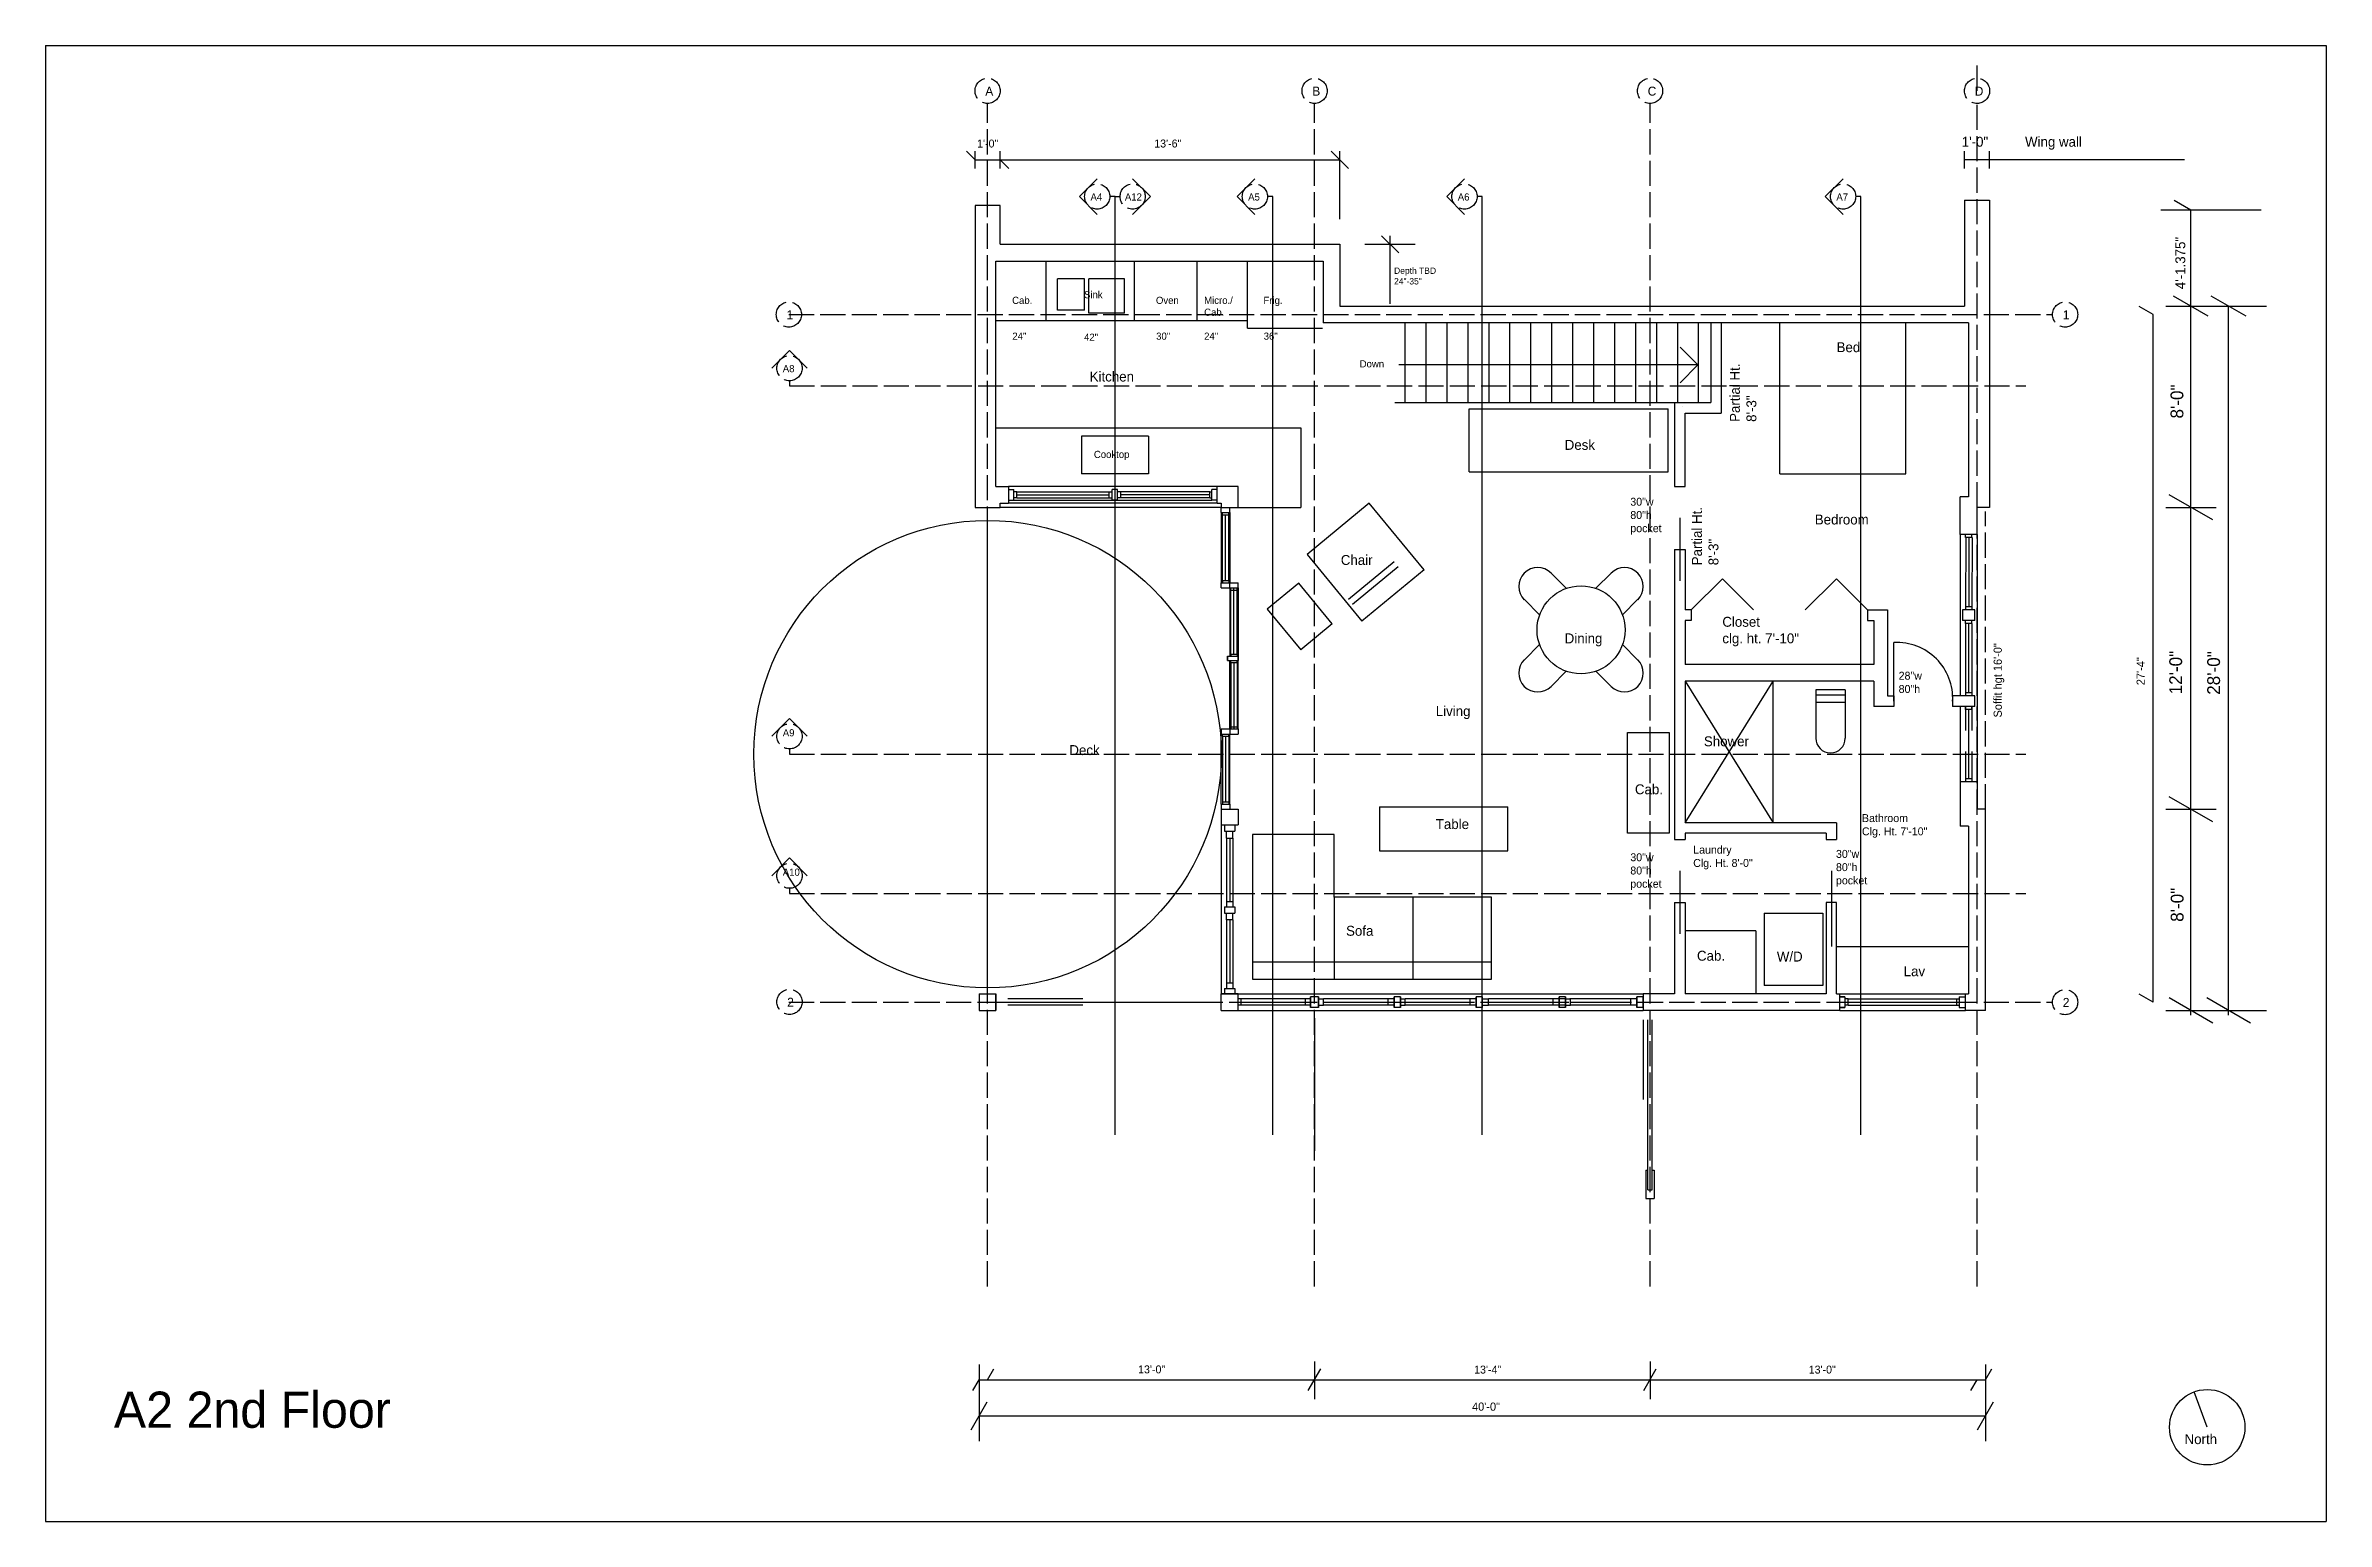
# Model space of a CAD drawing. Header units: inches. Extents: x -173 to 6851, y -308 to 3486.
# Drawn here: x 967 to 2055, y 1971 to 2675 of the extents above; entities that cross this region are included whole.
import ezdxf

# ---------------------------------------------------------------- set-up
doc = ezdxf.new("R2010")
doc.units = ezdxf.units.IN
doc.header["$MEASUREMENT"] = 0
doc.linetypes.add('ACAD_ISO02W100', pattern=[15, 12, -3])
for name, color, linetype in [('const', 7, 'Continuous'), ('e1', 7, 'Continuous'), ('e2', 251, 'Continuous'), ('glass', 172, 'Continuous'), ('grid', 252, 'ACAD_ISO02W100'), ('millwork', 253, 'Continuous'), ('soffit', 253, 'ACAD_ISO02W100'), ('stairs', 140, 'Continuous'), ('walls', 7, 'Continuous')]:
    doc.layers.add(name, color=color, linetype=linetype)

msp = doc.modelspace()

# ---------------------------------------------------------------- texts
at = {"layer": 'const', "attachment_point": 1}
for s, insert, char_height, width in [('A', (1415.2, 2655.2), 4.26, 1625.197), ('B', (1571.2, 2655.2), 4.26, 1625.197), ('C', (1731.2, 2655.2), 4.26, 1625.197), ('D', (1887.2, 2655.2), 4.26, 1625.197), ('\\P1\'-0"', (1411.3, 2636.3), 3.79, 1444.62), ('\\P13\'-6"', (1495.8, 2636.3), 3.79, 1444.62), ('\\P1\'-0"          Wing wall           ', (1881, 2639.2), 4.736, 1805.775), ('A4', (1465.4, 2604.3), 3.41, 1300.158), ('A12', (1481.8, 2604.3), 3.41, 1300.158), ('A5', (1540.6, 2604.3), 3.41, 1300.158), ('A6', (1640.6, 2604.3), 3.41, 1300.158), ('A7', (1821.2, 2604.3), 3.41, 1300.158), ('\\PDepth TBD^J24"-35"', (1610.2, 2574), 3.031, 1155.696), ('\\pt3.4098;Sink', (1462.3, 2557.7), 3.41, 1300.158), ('1', (1320.4, 2548.5), 4.26, 1625.197), ('\\pt3.4098;Cab.', (1428, 2555), 3.41, 1300.158), ('\\pt3.4098;Oven', (1496.6, 2555), 3.41, 1300.158), ('\\pt3.4098;Micro./^JCab.', (1519.6, 2555), 3.41, 1300.158), ('\\pt3.4098;Frig.', (1547.9, 2555), 3.41, 1300.158), ('1', (1929.2, 2548.5), 4.26, 1625.197), ('\\pt3.4098;24"', (1428.1, 2537.9), 3.41, 1300.158), ('\\pt3.4098;42"', (1462.3, 2537.4), 3.41, 1300.158), ('\\pt3.4098;30"', (1496.7, 2537.9), 3.41, 1300.158), ('\\pt3.4098;24"', (1519.6, 2537.9), 3.41, 1300.158), ('\\pt3.4098;36"', (1548, 2537.9), 3.41, 1300.158), ('\\pt3.4098;Down', (1593.8, 2524.7), 3.41, 1300.158), ('Bed', (1821.3, 2533.3), 4.74, 1805.775), ('A8', (1318.6, 2522.4), 3.41, 1300.158), ('\\PKitchen', (1465, 2527.2), 4.74, 1805.775), ('\\pt3.4098;Cooktop', (1467, 2481.5), 3.41, 1300.158), ('\\PDesk', (1691.6, 2494.6), 4.74, 1805.775), ('30"w^J80"h^Jpocket', (1722.9, 2459.1), 3.789, 1444.62), ('\\PBedroom', (1810.9, 2459), 4.74, 1805.775), ('\\PChair', (1584.8, 2439.7), 4.74, 1805.775), ('\\PDining', (1691.6, 2402.3), 4.74, 1805.775), ('Closet^Jclg. ht. 7\'-10"', (1766.8, 2402.3), 4.736, 1805.775), ('28"w^J80"h', (1850.9, 2376.1), 3.79, 1444.62), ('Living', (1630.1, 2359.7), 4.74, 1805.775), ('A9', (1318.6, 2348.7), 3.41, 1300.158), ('Deck', (1455.3, 2341.1), 4.74, 1805.775), ('Shower', (1758, 2345.3), 4.74, 1805.775), ('Cab.', (1725.1, 2322.4), 4.74, 1805.775), ('^JBathroom^JClg. Ht. 7\'-10"', (1833.4, 2314.5), 3.789, 1444.62), ('Table', (1630.1, 2305.8), 4.74, 1805.775), ('30"w^J80"h^Jpocket', (1722.9, 2289.5), 3.789, 1444.62), ('Laundry^JClg. Ht. 8\'-0"', (1752.9, 2293.1), 3.789, 1444.62), ('30"w^J80"h^Jpocket', (1821, 2291.1), 3.789, 1444.62), ('A10', (1318.6, 2282.2), 3.41, 1300.158), ('Sofa', (1587.3, 2254.9), 4.74, 1805.775), ('Cab.', (1754.7, 2243), 4.74, 1805.775), ('W/D', (1792.8, 2242.6), 4.74, 1805.775), ('Lav', (1853.3, 2235.6), 4.74, 1805.775), ('2', (1320.7, 2220.6), 4.26, 1625.197), ('2', (1929.2, 2220.5), 4.26, 1625.197), ('13\'-0"', (1488.1, 2045.2), 3.79, 1444.62), ('13\'-4"', (1648.4, 2045.1), 3.79, 1444.62), ('13\'-0"', (1808, 2045.1), 3.79, 1444.62), ('A2 2nd Floor', (999.5, 2032.7), 17.262, 6582.049), ('40\'-0"', (1647.4, 2027.5), 3.91, 1491.22), ('North', (1987.3, 2012.4), 4.74, 1805.775)]:
    msp.add_mtext(s, dxfattribs=dict(at, insert=insert, char_height=char_height, width=width))
at = {"layer": 'const', "attachment_point": 1, "rotation": 90}
for s, insert, char_height, width in [('4\'-1.375"', (1982.9, 2558.6), 4.74, 1805.775), ('Partial Ht.^J8\'-3"', (1770.4, 2495.3), 4.736, 1805.775), ('8\'-0"', (1980.6, 2496.9), 6.11, 2330.032), ('Partial Ht.^J8\'-3"', (1752.3, 2426.9), 4.736, 1805.775), ('Soffit hgt 16\'-0"', (1896.2, 2354.3), 3.911, 1491.22), ('27\'-4"', (1964.4, 2369.7), 3.91, 1491.22), ('12\'-0"', (1980, 2365.3), 6.11, 2330.032), ('28\'-0"', (1998.1, 2365.1), 6.11, 2330.032), ('8\'-0"', (1980.7, 2256.8), 6.11, 2330.032)]:
    msp.add_mtext(s, dxfattribs=dict(at, insert=insert, char_height=char_height, width=width))

# ---------------------------------------------------------------- linework, layer by layer
for p, q in [((966.9, 2674.8), (2054.9, 2674.8)), ((966.9, 2674.8), (966.9, 1970.8)), ((2054.9, 2674.8), (2054.9, 1970.8)), ((966.9, 1970.8), (2054.9, 1970.8))]:
    msp.add_line(p, q)
at = {"layer": 'const'}
for p, q in [((1990.3, 2596.3), (1982.3, 2600.9)), ((2023.9, 2596.3), (1975.9, 2596.3)), ((1990.3, 2212.3), (1990.3, 2596.3)), ((1972.3, 2546.5), (1965.6, 2550.3)), ((1972.3, 2218.5), (1972.3, 2546.5)), ((1978.3, 2550.5), (2026.3, 2550.5)), ((1998.6, 2545.7), (1982, 2555.3)), ((2016.6, 2545.7), (2000, 2555.3)), ((2008.3, 2212.3), (2008.3, 2550.5)), ((2000.7, 2448.5), (1979.9, 2460.5)), ((1978.3, 2454.5), (2002.3, 2454.5)), ((1978.3, 2310.5), (2002.3, 2310.5)), ((2000.7, 2304.5), (1979.9, 2316.5)), ((1972.3, 2218.5), (1965.6, 2222.3)), ((2000.7, 2208.5), (1979.9, 2220.5)), ((2018.7, 2208.5), (1997.9, 2220.5)), ((1978.3, 2214.5), (2026.3, 2214.5)), ((1412.3, 2045.7), (1412.3, 2009.1)), ((1892.3, 2045.7), (1892.3, 2009.1)), ((1409.3, 2033.2), (1412.3, 2038.4)), ((1412.3, 2038.4), (1892.3, 2038.4)), ((1416.3, 2038.4), (1419.3, 2043.6)), ((1569.3, 2033.2), (1575.3, 2043.6)), ((1729.3, 2033.2), (1735.3, 2043.6)), ((1885.3, 2033.2), (1888.3, 2038.4)), ((1892.3, 2038.4), (1895.3, 2043.6)), ((1408.5, 2014.5), (1416.1, 2027.8)), ((1888.5, 2014.5), (1896.1, 2027.8)), ((1412.3, 2021.1), (1892.3, 2021.1))]:
    msp.add_line(p, q, dxfattribs=at)
at = {"layer": 'e1'}
for p, q in [((1406.2, 2624.4), (1410.3, 2620.3)), ((1580.2, 2624.4), (1588.4, 2616.2)), ((1422.3, 2620.3), (1426.4, 2616.2)), ((1604.2, 2584.1), (1612.4, 2575.9)), ((1887.3, 2400.6), (1887.3, 2405.6)), ((1887.3, 2359.6), (1887.3, 2364.6)), ((1537.2, 2218.5), (1567.8, 2218.5)), ((1576.5, 2218.5), (1607.3, 2218.5)), ((1615.5, 2218.5), (1646.3, 2218.5)), ((1654.5, 2218.5), (1692.3, 2218.5)), ((1694.1, 2218.5), (1723, 2218.5)), ((1731.3, 2138.4), (1731.3, 2210)), ((1733.3, 2138.4), (1733.3, 2210)), ((1826.8, 2218.5), (1878.6, 2218.5))]:
    msp.add_line(p, q, dxfattribs=at)
msp.add_circle((1998.1, 2015.7), 18, dxfattribs=at)
at = {"layer": 'e2'}
for p, q in [((1888.3, 2653.2), (1888.3, 2665.3)), ((1410.3, 2616.2), (1410.3, 2624.4)), ((1422.3, 2616.2), (1422.3, 2624.4)), ((1584.3, 2592), (1584.3, 2624.4)), ((1882.3, 2616.2), (1882.3, 2624.4)), ((1894.3, 2616.2), (1894.3, 2624.4)), ((1410.3, 2620.3), (1584.3, 2620.3)), ((1987.2, 2620.3), (1882.3, 2620.3)), ((1477.1, 2602.8), (1474.6, 2602.8)), ((1477.1, 2155.2), (1477.1, 2602.8)), ((1477.1, 2602.8), (1479.5, 2602.8)), ((1552.3, 2602.8), (1549.8, 2602.8)), ((1552.3, 2155.2), (1552.3, 2602.8)), ((1652.3, 2602.8), (1649.8, 2602.8)), ((1652.3, 2155.2), (1652.3, 2602.8)), ((1832.8, 2602.8), (1830.4, 2602.8)), ((1832.8, 2155.2), (1832.8, 2602.8)), ((1596.3, 2580), (1620.3, 2580)), ((1608.3, 2551.6), (1608.3, 2584)), ((1540.3, 2540), (1576.1, 2540)), ((1749, 2304.1), (1791, 2371.6)), ((1749, 2371.6), (1791, 2304.1)), ((1791, 2304.1), (1791, 2371.6)), ((1527.8, 2303), (1527.8, 2222.5)), ((1535.8, 2222.5), (1729, 2222.5)), ((1535.8, 2214.5), (1729, 2214.5)), ((1572.3, 2210.9), (1572.3, 2147.5)), ((1729, 2210), (1729, 2172)), ((1731.3, 2129), (1731.3, 2138.4)), ((1733.3, 2129), (1733.3, 2138.4)), ((1731.3, 2129), (1733.3, 2129)), ((1731.3, 2129), (1733.3, 2129))]:
    msp.add_line(p, q, dxfattribs=at)
msp.add_circle((1416.3, 2336.8), 111.5, dxfattribs=at)
at = {"layer": 'glass'}
for p, q in [((1430.3, 2462), (1474.3, 2462)), ((1430.3, 2459), (1474.3, 2459)), ((1522.3, 2462), (1479.8, 2462)), ((1522.3, 2459), (1479.8, 2459)), ((1528.3, 2419.6), (1528.3, 2451)), ((1531.3, 2419.6), (1531.3, 2451)), ((1882.9, 2440.1), (1882.8, 2407.1)), ((1885.9, 2440.1), (1885.8, 2407.1)), ((1610.3, 2428.5), (1588.5, 2410.5)), ((1532.3, 2384.5), (1532.3, 2415.9)), ((1535.3, 2384.5), (1535.3, 2415.9)), ((1612.2, 2426.2), (1590.4, 2408.2)), ((1882.8, 2399.1), (1882.8, 2364.6)), ((1885.8, 2399.1), (1885.8, 2364.6)), ((1532.3, 2380.5), (1532.3, 2349.1)), ((1535.3, 2380.5), (1535.3, 2349.1)), ((1882.8, 2359.7), (1882.8, 2348)), ((1885.8, 2359.6), (1885.8, 2348)), ((1528.3, 2345.4), (1528.3, 2314)), ((1531.3, 2345.4), (1531.3, 2314)), ((1882.8, 2338), (1882.8, 2325.1)), ((1885.8, 2338), (1885.8, 2325.1)), ((1530.3, 2296.7), (1530.3, 2266.5)), ((1533.3, 2296.7), (1533.3, 2266.5)), ((1530.3, 2257.7), (1530.3, 2227.5)), ((1533.3, 2257.7), (1533.3, 2227.5)), ((1461.7, 2220), (1426, 2220)), ((1567.8, 2220), (1537.1, 2220)), ((1607.3, 2220), (1576.5, 2220)), ((1646.3, 2220), (1615.5, 2220)), ((1692.3, 2220), (1655.3, 2220)), ((1723, 2220), (1694, 2220)), ((1826.8, 2220), (1878.6, 2220)), ((1461.7, 2217), (1426, 2217)), ((1567.8, 2217), (1537.1, 2217)), ((1607.3, 2217), (1576.5, 2217)), ((1646.3, 2217), (1615.5, 2217)), ((1692.3, 2217), (1655.3, 2217)), ((1723, 2217), (1694, 2217)), ((1826.8, 2217), (1878.6, 2217))]:
    msp.add_line(p, q, dxfattribs=at)
at = {"layer": 'grid'}
for p, q in [((1416.3, 2082.9), (1416.3, 2647.2)), ((1572.3, 2082.9), (1572.3, 2647.2)), ((1732.3, 2082.9), (1732.3, 2647.2)), ((1888.3, 2364.6), (1888.3, 2647.2)), ((1321.5, 2546.5), (1924.3, 2546.5)), ((1321.8, 2514.9), (1321.8, 2512.5)), ((1321.8, 2512.5), (1911.5, 2512.5)), ((1888.3, 2082.9), (1888.3, 2359.6)), ((1321.8, 2339.3), (1321.8, 2336.8)), ((1321.8, 2336.8), (1911.5, 2336.8)), ((1321.8, 2272.8), (1321.8, 2270.3)), ((1321.8, 2270.3), (1911.5, 2270.3)), ((1321.5, 2218.5), (1924.3, 2218.5))]:
    msp.add_line(p, q, dxfattribs=at)
for centre in [(1416.3, 2653.2), (1572.3, 2653.2), (1732.3, 2653.2), (1888.3, 2653.2), (1468.6, 2602.8), (1485.5, 2602.8), (1543.8, 2602.8), (1643.8, 2602.8), (1824.4, 2602.8), (1321.5, 2546.5), (1930.3, 2546.5), (1321.8, 2520.9), (1321.8, 2345.3), (1321.8, 2278.8), (1321.8, 2218.6), (1930.3, 2218.5)]:
    msp.add_circle(centre, 6, dxfattribs=at)
at = {"layer": 'millwork'}
for p, q in [((1444.3, 2543.5), (1444.3, 2572)), ((1486.3, 2543.5), (1486.3, 2572)), ((1516.3, 2543.5), (1516.3, 2572)), ((1540.3, 2540), (1540.3, 2572)), ((1552.3, 2542.5), (1552.3, 2572)), ((1449.6, 2548.6), (1449.6, 2563.6)), ((1462.6, 2563.6), (1449.6, 2563.6)), ((1462.6, 2548.6), (1462.6, 2563.6)), ((1464.6, 2547.1), (1464.6, 2563.6)), ((1481.6, 2563.6), (1464.6, 2563.6)), ((1481.6, 2547.1), (1481.6, 2563.6)), ((1462.6, 2548.6), (1449.6, 2548.6)), ((1481.6, 2547.1), (1464.6, 2547.1)), ((1540.3, 2543.5), (1420.3, 2543.5)), ((1745.5, 2504.5), (1745.5, 2542.5)), ((1755.5, 2504.5), (1755.5, 2542.5)), ((1794.3, 2470.5), (1794.3, 2542.5)), ((1854.3, 2470.5), (1854.3, 2542.5)), ((1748, 2502.5), (1748, 2502.5)), ((1420.3, 2492.5), (1565.8, 2492.5)), ((1565.8, 2492.5), (1565.8, 2454.5)), ((1646, 2471.4), (1646, 2501.5)), ((1646, 2501.5), (1741, 2501.5)), ((1741, 2471.4), (1741, 2501.5)), ((1461.1, 2488.5), (1461.1, 2470.5)), ((1493.1, 2488.5), (1461.1, 2488.5)), ((1493.1, 2488.5), (1493.1, 2470.5)), ((1493.1, 2470.5), (1461.1, 2470.5)), ((1646, 2471.4), (1741, 2471.4)), ((1794.3, 2470.5), (1854.3, 2470.5)), ((1525.8, 2464.5), (1426.3, 2464.5)), ((1430.3, 2460.5), (1474.3, 2460.5)), ((1522.3, 2460.5), (1479.8, 2460.5)), ((1416.3, 2222.5), (1416.3, 2452.5)), ((1527.8, 2454.5), (1422.3, 2454.5)), ((1426.3, 2458), (1523.3, 2458)), ((1525.8, 2456.5), (1426.3, 2456.5)), ((1527.8, 2452), (1527.8, 2418.6)), ((1529.8, 2419.6), (1529.8, 2451)), ((1531.8, 2452), (1531.8, 2418.6)), ((1535.8, 2454.5), (1565.8, 2454.5)), ((1598.4, 2456.5), (1568.7, 2432)), ((1624.6, 2424.7), (1598.4, 2456.5)), ((1880.3, 2441.6), (1880.3, 2364.6)), ((1884.4, 2440.1), (1884.4, 2407.1)), ((1888.3, 2441.6), (1888.3, 2323.6)), ((1568.7, 2432), (1594.9, 2400.2)), ((1531.8, 2416.1), (1531.8, 2383.5)), ((1533.8, 2384.5), (1533.8, 2415.9)), ((1535.8, 2416.1), (1535.8, 2383.5)), ((1564.7, 2418.4), (1549.6, 2405.9)), ((1580.7, 2398.9), (1564.7, 2418.4)), ((1624.6, 2424.7), (1594.9, 2400.2)), ((1685.1, 2423.2), (1692.3, 2415.9)), ((1713.7, 2423.2), (1706.5, 2415.9)), ((1766.9, 2420.4), (1752, 2405.6)), ((1781.7, 2405.6), (1766.9, 2420.4)), ((1821.2, 2420.4), (1806.3, 2405.6)), ((1836, 2405.6), (1821.2, 2420.4)), ((1549.6, 2405.9), (1565.7, 2386.5)), ((1672.4, 2410.5), (1679.6, 2403.2)), ((1726.4, 2410.5), (1719.2, 2403.2)), ((1580.7, 2398.9), (1565.7, 2386.5)), ((1884.3, 2399.1), (1884.3, 2366.1)), ((1672.4, 2381.8), (1679.6, 2389.1)), ((1726.4, 2381.8), (1719.2, 2389.1)), ((1531.8, 2348.9), (1531.8, 2381.5)), ((1533.8, 2380.5), (1533.8, 2349.1)), ((1535.8, 2348.9), (1535.8, 2381.5)), ((1685.1, 2369.1), (1692.3, 2376.4)), ((1713.7, 2369.1), (1706.5, 2376.4)), ((1811.4, 2367.4), (1811.4, 2344.4)), ((1825.4, 2367.4), (1811.4, 2367.4)), ((1811.4, 2365.1), (1825.4, 2365.1)), ((1825.4, 2361.4), (1811.4, 2361.4)), ((1825.4, 2367.4), (1825.4, 2344.4)), ((1880.3, 2359.6), (1880.3, 2323.6)), ((1884.3, 2358.1), (1884.3, 2325.1)), ((1527.8, 2313), (1527.8, 2346.4)), ((1529.8, 2345.4), (1529.8, 2314)), ((1531.8, 2313), (1531.8, 2346.4)), ((1603.3, 2311.7), (1603.3, 2290.6)), ((1603.3, 2311.7), (1664.5, 2311.7)), ((1664.5, 2290.6), (1664.5, 2311.7)), ((1531.8, 2296.7), (1531.8, 2266.5)), ((1603.3, 2290.6), (1664.5, 2290.6)), ((1581.7, 2268.5), (1581.7, 2229.5)), ((1619.2, 2268.5), (1619.2, 2229.5)), ((1531.8, 2257.7), (1531.8, 2227.5)), ((1782.8, 2252.5), (1749, 2252.5)), ((1782.8, 2252.5), (1782.8, 2222.5)), ((1786.8, 2260.9), (1814.8, 2260.9)), ((1786.8, 2260.9), (1786.8, 2226.5)), ((1814.8, 2260.9), (1814.8, 2226.5)), ((1884.3, 2244.9), (1821.3, 2244.9)), ((1656.7, 2237.5), (1542.7, 2237.5)), ((1814.8, 2226.5), (1786.8, 2226.5)), ((1822.8, 2222.5), (1882.8, 2222.5)), ((1420.3, 2218.5), (1527.8, 2218.5)), ((1822.8, 2214.5), (1882.8, 2214.5)), ((1730.3, 2138.4), (1730.3, 2124.8)), ((1730.3, 2138.4), (1731.3, 2138.4)), ((1733.3, 2138.4), (1734.3, 2138.4)), ((1734.3, 2138.4), (1734.3, 2124.8)), ((1730.3, 2124.8), (1734.3, 2124.8))]:
    msp.add_line(p, q, dxfattribs=at)
msp.add_lwpolyline([(1741.5, 2299.1), (1721.5, 2299.1), (1721.5, 2347.1), (1741.5, 2347.1)], close=True, dxfattribs=at)
msp.add_lwpolyline([(1542.7, 2229.5), (1656.7, 2229.5), (1656.7, 2268.5), (1581.7, 2268.5), (1581.7, 2298.5), (1542.7, 2298.5), (1542.7, 2229.5)], dxfattribs=at)
for centre, radius, start, end in [((1678.7, 2416.8), 9, 45, 225), ((1720.1, 2416.8), 9, 315, 135), ((1850, 2363.4), 26.7, 357.1367, 92.8633), ((1678.7, 2375.5), 9, 135, 315), ((1720.1, 2375.5), 9, 225, 45), ((1818.4, 2344.4), 7, 180, 0)]:
    msp.add_arc(centre, radius, start, end, dxfattribs=at)
at = {"layer": 'soffit'}
msp.add_line((1892.3, 2310.5), (1892.3, 2452.5), dxfattribs=at)
at = {"layer": 'stairs'}
for p, q in [((1615.5, 2504.5), (1615.5, 2542.5)), ((1625.5, 2504.5), (1625.5, 2542.5)), ((1635.5, 2504.5), (1635.5, 2542.5)), ((1645.5, 2504.5), (1645.5, 2542.5)), ((1655.5, 2504.5), (1655.5, 2542.5)), ((1665.5, 2504.5), (1665.5, 2542.5)), ((1675.5, 2504.5), (1675.5, 2542.5)), ((1685.5, 2504.5), (1685.5, 2542.5)), ((1695.5, 2504.5), (1695.5, 2542.5)), ((1705.5, 2504.5), (1705.5, 2542.5)), ((1715.5, 2504.5), (1715.5, 2542.5)), ((1725.5, 2504.5), (1725.5, 2542.5)), ((1735.5, 2504.5), (1735.5, 2542.5)), ((1610.5, 2504.5), (1761.3, 2504.5))]:
    msp.add_line(p, q, dxfattribs=at)
at = {"layer": 'walls'}
for p, q in [((1468.6, 2611.3), (1460.1, 2602.8)), ((1485.5, 2611.3), (1494, 2602.8)), ((1543.8, 2611.3), (1535.3, 2602.8)), ((1643.8, 2611.3), (1635.3, 2602.8)), ((1824.4, 2611.3), (1815.9, 2602.8)), ((1468.6, 2594.3), (1460.1, 2602.8)), ((1485.5, 2594.3), (1494, 2602.8)), ((1543.8, 2594.3), (1535.3, 2602.8)), ((1643.8, 2594.3), (1635.3, 2602.8)), ((1824.4, 2594.3), (1815.9, 2602.8)), ((1882.3, 2601), (1882.3, 2550.5)), ((1882.3, 2601), (1894.3, 2601)), ((1894.3, 2601), (1894.3, 2454.5)), ((1410.3, 2598.5), (1410.3, 2454.5)), ((1422.3, 2598.5), (1410.3, 2598.5)), ((1422.3, 2580), (1422.3, 2598.5)), ((1422.3, 2580), (1584.3, 2580)), ((1584.3, 2580), (1584.3, 2550.5)), ((1420.3, 2464.5), (1420.3, 2572)), ((1420.3, 2572), (1576.3, 2572)), ((1576.3, 2572), (1576.3, 2542.5)), ((1584.3, 2550.5), (1882.3, 2550.5)), ((1766.3, 2542.5), (1576.3, 2542.5)), ((1761.3, 2542.5), (1761.3, 2504.5)), ((1884.3, 2542.5), (1766.3, 2542.5)), ((1766.3, 2542.5), (1766.3, 2499.5)), ((1884.3, 2542.5), (1884.3, 2459.5)), ((1313.3, 2520.9), (1321.8, 2529.4)), ((1330.3, 2520.9), (1321.8, 2529.4)), ((1755.1, 2522.5), (1746.6, 2530.9)), ((1755.1, 2522.5), (1612.4, 2522.5)), ((1755.1, 2522.5), (1746.6, 2514)), ((1744, 2504.5), (1744, 2464.5)), ((1749, 2499.5), (1766.3, 2499.5)), ((1749, 2464.5), (1749, 2499.5)), ((1420.3, 2464.5), (1426.3, 2464.5)), ((1426.3, 2464.5), (1426.3, 2456.5)), ((1426.3, 2463), (1428.8, 2463)), ((1428.8, 2458), (1428.8, 2463)), ((1430.3, 2462), (1428.8, 2462)), ((1430.3, 2459), (1428.8, 2459)), ((1430.3, 2459), (1430.3, 2462)), ((1474.3, 2459), (1474.3, 2462)), ((1474.3, 2462), (1475.8, 2462)), ((1474.3, 2459), (1475.8, 2459)), ((1478.3, 2463), (1475.8, 2463)), ((1475.8, 2458), (1475.8, 2463)), ((1478.3, 2458), (1478.3, 2463)), ((1479.8, 2462), (1478.3, 2462)), ((1479.8, 2459), (1478.3, 2459)), ((1479.8, 2459), (1479.8, 2462)), ((1522.3, 2462), (1520.8, 2462)), ((1522.3, 2459), (1520.8, 2459)), ((1522.3, 2459), (1522.3, 2462)), ((1522.3, 2462), (1523.3, 2462)), ((1522.3, 2459), (1523.3, 2459)), ((1523.3, 2458), (1523.3, 2463)), ((1525.8, 2463), (1523.3, 2463)), ((1535.8, 2464.5), (1525.8, 2464.5)), ((1525.8, 2456.5), (1525.8, 2464.5)), ((1535.8, 2454.5), (1535.8, 2464.5)), ((1744, 2464.5), (1749, 2464.5)), ((1880.3, 2441.6), (1880.3, 2459.5)), ((1884.3, 2459.5), (1880.3, 2459.5)), ((1410.3, 2454.5), (1422.3, 2454.5)), ((1422.3, 2456.5), (1426.3, 2456.5)), ((1422.3, 2454.5), (1422.3, 2456.5)), ((1426.3, 2458), (1428.8, 2458)), ((1478.3, 2458), (1475.8, 2458)), ((1525.8, 2458), (1523.3, 2458)), ((1525.8, 2456.5), (1527.8, 2456.5)), ((1527.8, 2456.5), (1527.8, 2454.5)), ((1527.8, 2454.5), (1535.8, 2454.5)), ((1527.8, 2452), (1527.8, 2454.5)), ((1527.8, 2452), (1531.8, 2452)), ((1528.3, 2451), (1528.3, 2452)), ((1528.3, 2451), (1531.3, 2451)), ((1531.3, 2451), (1531.3, 2452)), ((1531.8, 2452), (1531.8, 2454.5)), ((1746.5, 2449.5), (1746.5, 2419.5)), ((1894.3, 2454.5), (1888.3, 2454.5)), ((1888.3, 2441.6), (1888.3, 2454.5)), ((1888.3, 2441.6), (1880.3, 2441.6)), ((1882.8, 2440.1), (1882.8, 2441.6)), ((1885.8, 2440.1), (1882.8, 2440.1)), ((1885.8, 2440.1), (1885.8, 2441.6)), ((1744, 2434.5), (1749, 2434.5)), ((1744, 2434.5), (1744, 2296.1)), ((1749, 2434.5), (1749, 2405.6)), ((1527.8, 2418.6), (1531.8, 2418.6)), ((1527.8, 2416.1), (1527.8, 2418.6)), ((1527.8, 2416.1), (1531.8, 2416.1)), ((1528.3, 2419.6), (1531.3, 2419.6)), ((1528.3, 2419.6), (1528.3, 2418.6)), ((1531.3, 2419.6), (1531.3, 2418.6)), ((1531.8, 2416.1), (1531.8, 2418.6)), ((1531.8, 2416.1), (1531.8, 2418.6)), ((1531.8, 2418.6), (1535.8, 2418.6)), ((1531.8, 2416.1), (1535.8, 2416.1)), ((1532.3, 2415.1), (1532.3, 2416.1)), ((1535.3, 2415.1), (1535.3, 2416.1)), ((1535.8, 2416.1), (1535.8, 2418.6)), ((1532.3, 2415.1), (1535.3, 2415.1)), ((1752, 2405.6), (1749, 2405.6)), ((1752, 2405.6), (1752, 2400.6)), ((1836, 2405.6), (1845.6, 2405.6)), ((1836, 2405.6), (1836, 2400.6)), ((1845.6, 2405.6), (1845.6, 2364.6)), ((1881.3, 2405.6), (1881.3, 2400.6)), ((1887.3, 2405.6), (1881.3, 2405.6)), ((1885.8, 2407.1), (1882.8, 2407.1)), ((1882.8, 2407.1), (1882.8, 2405.6)), ((1885.8, 2407.1), (1885.8, 2405.6)), ((1749, 2400.6), (1749, 2379.6)), ((1752, 2400.6), (1749, 2400.6)), ((1836, 2400.6), (1839, 2400.6)), ((1839, 2400.6), (1839, 2379.6)), ((1839, 2400.6), (1839, 2379.6)), ((1887.3, 2400.6), (1881.3, 2400.6)), ((1882.8, 2399.1), (1882.8, 2400.6)), ((1885.8, 2399.1), (1882.8, 2399.1)), ((1885.8, 2399.1), (1885.8, 2400.6)), ((1530.8, 2383.5), (1535.8, 2383.5)), ((1530.8, 2383.5), (1530.8, 2381.5)), ((1530.8, 2383.5), (1535.8, 2383.5)), ((1530.8, 2381.5), (1530.8, 2383.5)), ((1532.3, 2384.5), (1535.3, 2384.5)), ((1532.3, 2384.5), (1532.3, 2383.5)), ((1535.3, 2384.5), (1535.3, 2383.5)), ((1535.8, 2383.5), (1535.8, 2381.5)), ((1535.8, 2381.5), (1535.8, 2383.5)), ((1848.6, 2362.1), (1848.6, 2390.1)), ((1530.8, 2381.5), (1535.8, 2381.5)), ((1530.8, 2381.5), (1535.8, 2381.5)), ((1532.3, 2380.5), (1532.3, 2381.5)), ((1532.3, 2380.5), (1535.3, 2380.5)), ((1535.3, 2380.5), (1535.3, 2381.5)), ((1839, 2379.6), (1749, 2379.6)), ((1839, 2371.6), (1749, 2371.6)), ((1749, 2371.6), (1749, 2304.1)), ((1839, 2371.6), (1839, 2359.6)), ((1845.6, 2364.6), (1848.6, 2364.6)), ((1848.6, 2364.6), (1848.6, 2359.6)), ((1876.6, 2364.6), (1876.6, 2359.6)), ((1887.3, 2364.6), (1876.6, 2364.6)), ((1885.8, 2366.1), (1882.8, 2366.1)), ((1882.8, 2366.1), (1882.8, 2364.6)), ((1885.8, 2366.1), (1885.8, 2364.6)), ((1313.3, 2345.3), (1321.8, 2353.8)), ((1330.3, 2345.3), (1321.8, 2353.8)), ((1848.6, 2359.6), (1839, 2359.6)), ((1887.3, 2359.6), (1876.6, 2359.6)), ((1882.8, 2358.1), (1882.8, 2359.6)), ((1885.8, 2358.1), (1882.8, 2358.1)), ((1885.8, 2358.1), (1885.8, 2359.6)), ((1527.8, 2348.9), (1531.8, 2348.9)), ((1527.8, 2348.9), (1527.8, 2346.4)), ((1527.8, 2346.4), (1531.8, 2346.4)), ((1528.3, 2345.4), (1528.3, 2346.4)), ((1528.3, 2345.4), (1531.3, 2345.4)), ((1531.3, 2345.4), (1531.3, 2346.4)), ((1531.8, 2348.9), (1531.8, 2346.4)), ((1531.8, 2348.9), (1535.8, 2348.9)), ((1531.8, 2348.9), (1531.8, 2346.4)), ((1531.8, 2346.4), (1535.8, 2346.4)), ((1532.3, 2349.9), (1535.3, 2349.9)), ((1532.3, 2349.9), (1532.3, 2348.9)), ((1535.3, 2349.9), (1535.3, 2348.9)), ((1535.8, 2348.9), (1535.8, 2346.4)), ((1888.3, 2323.6), (1880.3, 2323.6)), ((1880.3, 2323.6), (1880.3, 2302.5)), ((1885.8, 2325.1), (1882.8, 2325.1)), ((1882.8, 2325.1), (1882.8, 2323.6)), ((1885.8, 2325.1), (1885.8, 2323.6)), ((1888.3, 2323.6), (1888.3, 2310.5)), ((1527.8, 2313), (1531.8, 2313)), ((1527.8, 2313), (1527.8, 2310.5)), ((1527.8, 2310.5), (1535.8, 2310.5)), ((1527.8, 2310.5), (1527.8, 2303)), ((1528.3, 2314), (1531.3, 2314)), ((1528.3, 2314), (1528.3, 2313)), ((1531.3, 2314), (1531.3, 2313)), ((1531.8, 2313), (1531.8, 2310.5)), ((1535.8, 2310.5), (1535.8, 2303)), ((1892.3, 2310.5), (1888.3, 2310.5)), ((1892.3, 2214.5), (1892.3, 2310.5)), ((1527.8, 2303), (1535.8, 2303)), ((1529.3, 2303), (1529.3, 2300)), ((1529.3, 2300), (1534.3, 2300)), ((1530.3, 2296.7), (1530.3, 2300)), ((1530.3, 2296.7), (1533.3, 2296.7)), ((1533.3, 2296.7), (1533.3, 2300)), ((1534.3, 2303), (1534.3, 2300)), ((1744, 2296.1), (1749, 2296.1)), ((1821.3, 2304.1), (1749, 2304.1)), ((1816.3, 2299.1), (1749, 2299.1)), ((1749, 2299.1), (1749, 2296.1)), ((1816.3, 2299.1), (1816.3, 2296.1)), ((1816.3, 2296.1), (1821.3, 2296.1)), ((1821.3, 2304.1), (1821.3, 2296.1)), ((1884.3, 2302.5), (1880.3, 2302.5)), ((1884.3, 2302.5), (1884.3, 2222.5)), ((1313.3, 2278.8), (1321.8, 2287.3)), ((1330.3, 2278.8), (1321.8, 2287.3)), ((1746.5, 2281.1), (1746.5, 2251.1)), ((1818.8, 2281.1), (1818.8, 2245.1)), ((1529.3, 2264), (1534.3, 2264)), ((1529.3, 2264), (1529.3, 2261)), ((1530.3, 2266.5), (1530.3, 2264)), ((1530.3, 2266.5), (1533.3, 2266.5)), ((1533.3, 2266.5), (1533.3, 2264)), ((1534.3, 2264), (1534.3, 2261)), ((1744, 2266.1), (1744, 2222.5)), ((1744, 2266.1), (1749, 2266.1)), ((1749, 2266.1), (1749, 2222.5)), ((1816.3, 2266.1), (1816.3, 2222.5)), ((1821.3, 2266.1), (1816.3, 2266.1)), ((1818.8, 2266.1), (1818.8, 2266.1)), ((1821.3, 2222.5), (1821.3, 2266.1)), ((1529.3, 2261), (1534.3, 2261)), ((1530.3, 2257.7), (1530.3, 2261)), ((1533.3, 2257.7), (1530.3, 2257.7)), ((1533.3, 2257.7), (1533.3, 2261)), ((1412.3, 2222.5), (1412.3, 2214.5)), ((1412.3, 2222.5), (1420.3, 2222.5)), ((1420.3, 2222.5), (1420.3, 2214.5)), ((1420.3, 2214.5), (1420.3, 2222.5)), ((1527.8, 2222.5), (1535.8, 2222.5)), ((1535.8, 2222.5), (1527.8, 2222.5)), ((1527.8, 2214.5), (1527.8, 2222.5)), ((1529.3, 2225), (1534.3, 2225)), ((1529.3, 2225), (1529.3, 2222.5)), ((1533.3, 2227.5), (1530.3, 2227.5)), ((1530.3, 2227.5), (1530.3, 2225)), ((1533.3, 2227.5), (1533.3, 2225)), ((1534.3, 2225), (1534.3, 2222.5)), ((1535.8, 2214.5), (1535.8, 2222.5)), ((1537.2, 2220), (1535.8, 2220)), ((1537.2, 2217), (1537.2, 2220)), ((1567.8, 2220), (1567.8, 2217)), ((1570.3, 2220), (1567.8, 2220)), ((1570.3, 2216), (1570.3, 2221)), ((1574.2, 2221), (1570.3, 2221)), ((1570.3, 2221), (1570.3, 2216)), ((1574.2, 2216), (1574.2, 2221)), ((1574.2, 2221), (1574.2, 2216)), ((1574.2, 2220), (1576.5, 2220)), ((1576.5, 2217), (1576.5, 2220)), ((1607.3, 2220), (1607.3, 2217)), ((1610.3, 2220), (1607.3, 2220)), ((1610.3, 2216), (1610.3, 2221)), ((1613.3, 2221), (1610.3, 2221)), ((1610.3, 2221), (1610.3, 2216)), ((1613.3, 2216), (1613.3, 2221)), ((1613.3, 2221), (1613.3, 2216)), ((1613.3, 2220), (1615.5, 2220)), ((1615.5, 2217), (1615.5, 2220)), ((1646.3, 2220), (1646.3, 2217)), ((1649.3, 2220), (1646.3, 2220)), ((1649.3, 2216), (1649.3, 2221)), ((1652.3, 2221), (1649.3, 2221)), ((1649.3, 2221), (1649.3, 2216)), ((1652.3, 2216), (1652.3, 2221)), ((1652.3, 2221), (1652.3, 2216)), ((1652.3, 2220), (1655.3, 2220)), ((1655.3, 2217), (1655.3, 2220)), ((1686, 2220), (1686, 2217)), ((1689, 2220), (1686, 2220)), ((1689, 2216), (1689, 2221)), ((1692, 2221), (1689, 2221)), ((1689, 2221), (1689, 2216)), ((1692, 2216), (1692, 2221)), ((1692, 2221), (1692, 2216)), ((1692, 2220), (1694.3, 2220)), ((1694.3, 2217), (1694.3, 2220)), ((1723, 2220), (1723, 2217)), ((1726, 2220), (1723, 2220)), ((1726, 2216), (1726, 2221)), ((1729, 2221), (1726, 2221)), ((1726, 2221), (1726, 2216)), ((1744, 2222.5), (1729, 2222.5)), ((1729, 2222.5), (1729, 2214.5)), ((1729, 2216), (1729, 2221)), ((1816.3, 2222.5), (1749, 2222.5)), ((1821.3, 2222.5), (1822.8, 2222.5)), ((1822.8, 2214.5), (1822.8, 2222.5)), ((1822.8, 2222.5), (1822.8, 2222.5)), ((1822.8, 2221), (1825.3, 2221)), ((1825.3, 2221), (1822.8, 2221)), ((1825.3, 2221), (1825.3, 2216)), ((1826.8, 2220), (1825.3, 2220)), ((1826.8, 2217), (1826.8, 2220)), ((1826.8, 2217), (1826.8, 2220)), ((1878.6, 2217), (1878.6, 2220)), ((1878.6, 2220), (1879.8, 2220)), ((1879.8, 2221), (1879.8, 2216)), ((1879.8, 2221), (1882.8, 2221)), ((1882.8, 2214.5), (1882.8, 2222.5)), ((1882.8, 2222.5), (1884.3, 2222.5)), ((1412.3, 2214.5), (1420.3, 2214.5)), ((1527.8, 2214.5), (1535.8, 2214.5)), ((1537.2, 2217), (1535.8, 2217)), ((1570.3, 2217), (1567.8, 2217)), ((1574.2, 2216), (1570.3, 2216)), ((1574.2, 2217), (1576.5, 2217)), ((1610.3, 2217), (1607.3, 2217)), ((1613.3, 2216), (1610.3, 2216)), ((1613.3, 2217), (1615.5, 2217)), ((1649.3, 2217), (1646.3, 2217)), ((1652.3, 2216), (1649.3, 2216)), ((1652.3, 2217), (1655.3, 2217)), ((1689, 2217), (1686, 2217)), ((1692, 2216), (1689, 2216)), ((1692, 2217), (1694.3, 2217)), ((1726, 2217), (1723, 2217)), ((1729, 2216), (1726, 2216)), ((1822.8, 2214.5), (1729, 2214.5)), ((1822.8, 2216), (1825.3, 2216)), ((1825.3, 2216), (1822.8, 2216)), ((1826.8, 2217), (1825.3, 2217)), ((1878.6, 2217), (1879.8, 2217)), ((1879.8, 2216), (1882.8, 2216)), ((1892.3, 2214.5), (1882.8, 2214.5)), ((1572.3, 2047), (1572.3, 2029.1)), ((1732.3, 2047), (1732.3, 2029.1)), ((1998.1, 2015.7), (1991.9, 2032.6))]:
    msp.add_line(p, q, dxfattribs=at)
msp.add_circle((1699.4, 2396.1), 21, dxfattribs=at)

msp.set_redraw_order([(e.dxf.handle, doc.entitydb.next_handle()) for e in msp.query("TEXT MTEXT ATTDEF DIMENSION ARC_DIMENSION")])  # texts and dimensions are drawn at this point

doc.saveas('drawing.dxf')
